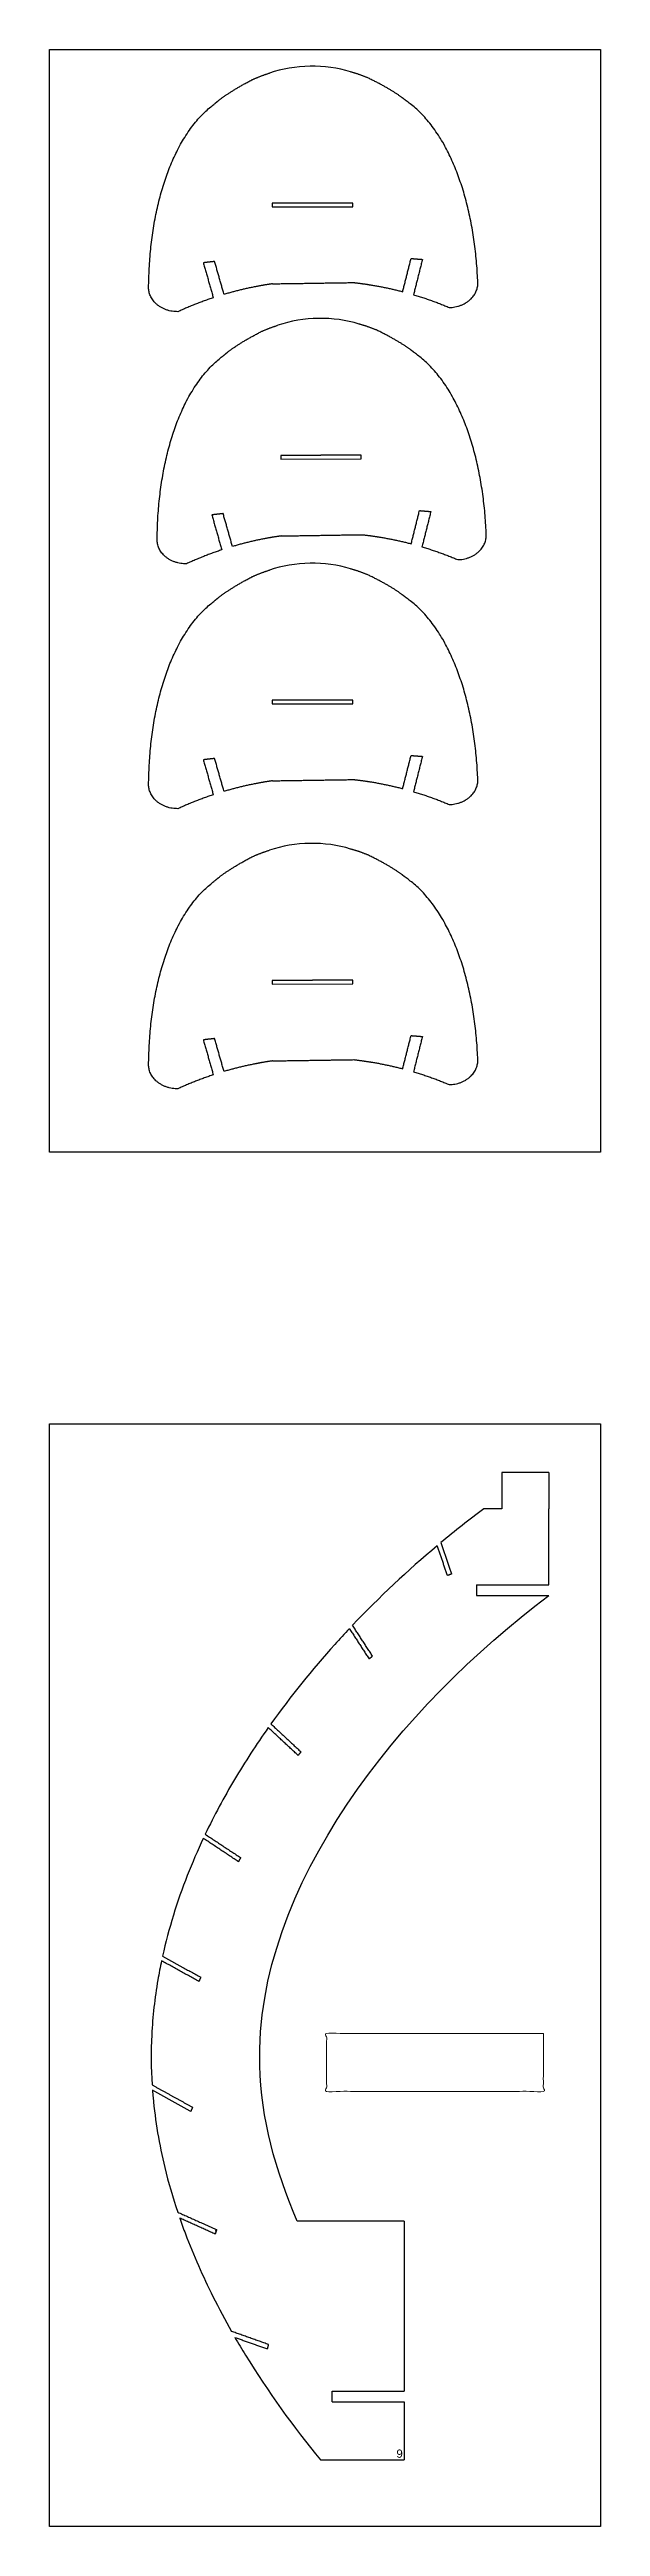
# Model space of a CAD drawing. Header units: metres. Extents: x 1979.8 to 2018, y 1971.1 to 1990.7.
# Drawn here: x 1997.34 to 1998.86, y 1983.53 to 1990.38 of the extents above; entities that cross this region are included whole.
import ezdxf

# ---------------------------------------------------------------- set-up
doc = ezdxf.new("R2010")
doc.units = ezdxf.units.M
for name, color, linetype in [('ΦΥΛΛΑ ΓΙΑ CNC', 1, 'Continuous'), ('ΦΥΛΛΑ ΚΟΝΤΡΑ ΠΛΑΚΕ', 131, 'Continuous'), ('ΧΑΡΑΞΗ', 5, 'Continuous')]:
    doc.layers.add(name, color=color, linetype=linetype)
doc.styles.get("Standard").update_dxf_attribs({"font": 'arial.ttf'})

msp = doc.modelspace()

# ---------------------------------------------------------------- texts
at = {"layer": 'ΧΑΡΑΞΗ'}
msp.add_text('9', height=0.0228, dxfattribs=at).set_placement((1998.297, 1983.7216))

# ---------------------------------------------------------------- linework, layer by layer
at = {"layer": 'ΦΥΛΛΑ ΓΙΑ CNC'}
for p in [(1998.3187, 1983.8761), (1998.0869, 1983.7156)]:
    msp.add_line(p, (1998.3187, 1983.7156), dxfattribs=at)
for points in [[(1998.0647, 1989.9571), (1997.9532, 1989.9571), (1997.9533, 1989.9469), (1998.1762, 1989.9476), (1998.1761, 1989.9575), (1998.0647, 1989.9575)], [(1998.0881, 1989.2598), (1997.9767, 1989.2598), (1997.9767, 1989.2496), (1998.1996, 1989.2503), (1998.1996, 1989.2601), (1998.0881, 1989.2601)], [(1998.0647, 1988.5826), (1997.9532, 1988.5826), (1997.9533, 1988.5724), (1998.1762, 1988.573), (1998.1761, 1988.5829), (1998.0647, 1988.5829)], [(1998.0647, 1987.8078), (1997.9532, 1987.8078), (1997.9533, 1987.7976), (1998.1762, 1987.7983), (1998.1761, 1987.8082), (1998.0647, 1987.8082)]]:
    msp.add_lwpolyline(points, dxfattribs=at)
at = {"layer": 'ΦΥΛΛΑ ΓΙΑ CNC', "lineweight": -3}
for points, knots in [([(1998.1702, 1990.3204), (1998.1348, 1990.3314), (1998.0964, 1990.3366), (1998.0194, 1990.3354), (1997.9809, 1990.3291), (1997.9454, 1990.317)], [0, 0, 0, 0, 0.500337, 0.500337, 1.000843, 1.000843, 1.000843, 1.000843]), ([(1998.1936, 1989.6231), (1998.1583, 1989.6341), (1998.1198, 1989.6393), (1998.0428, 1989.6381), (1998.0043, 1989.6317), (1997.9688, 1989.6196)], [0, 0, 0, 0, 0.500337, 0.500337, 1.000843, 1.000843, 1.000843, 1.000843]), ([(1998.1702, 1988.9458), (1998.1348, 1988.9568), (1998.0964, 1988.962), (1998.0194, 1988.9609), (1997.9809, 1988.9545), (1997.9454, 1988.9424)], [0, 0, 0, 0, 0.500337, 0.500337, 1.000843, 1.000843, 1.000843, 1.000843]), ([(1998.1702, 1988.1711), (1998.1348, 1988.1821), (1998.0964, 1988.1873), (1998.0194, 1988.1861), (1997.9809, 1988.1798), (1997.9454, 1988.1677)], [0, 0, 0, 0, 0.500337, 0.500337, 1.000843, 1.000843, 1.000843, 1.000843]), ([(1998.0228, 1984.3761), (1997.9618, 1984.5154), (1997.7875, 1985.1617), (1998.311, 1985.8016), (1998.7187, 1986.1061)], [4.03208, 4.03208, 4.03208, 4.03208, 4.475671, 6.002105, 6.002105, 6.002105, 6.002105]), ([(1998.1669, 1986.0149), (1998.1533, 1986.0005), (1998.0762, 1985.9167), (1998.0044, 1985.828), (1997.9497, 1985.7513)], [6.9210654, 6.9210654, 6.9210654, 6.9210654, 6.9803819, 7.2628694, 7.2628694, 7.2628694, 7.2628694]), ([(1997.9424, 1985.7411), (1997.9094, 1985.6944), (1997.8469, 1985.5985), (1997.7926, 1985.4978), (1997.7679, 1985.4462)], [7.275397, 7.275397, 7.275397, 7.275397, 7.4471007, 7.6184341, 7.6184341, 7.6184341, 7.6184341]), ([(1997.7625, 1985.4348), (1997.7467, 1985.4011), (1997.701, 1985.2954), (1997.6666, 1985.185), (1997.6497, 1985.109)], [7.6310653, 7.6310653, 7.6310653, 7.6310653, 7.7428822, 7.9766143, 7.9766143, 7.9766143, 7.9766143]), ([(1997.6469, 1985.0962), (1997.6432, 1985.0787), (1997.6302, 1985.0109), (1997.6172, 1984.8963), (1997.6179, 1984.799), (1997.6208, 1984.7529)], [7.9897174, 7.9897174, 7.9897174, 7.9897174, 8.0434606, 8.196589, 8.3350466, 8.3350466, 8.3350466, 8.3350466]), ([(1997.6218, 1984.738), (1997.6223, 1984.7314), (1997.6283, 1984.6595), (1997.6478, 1984.5457), (1997.6781, 1984.4415), (1997.6917, 1984.4009)], [8.3499859, 8.3499859, 8.3499859, 8.3499859, 8.3699722, 8.5665126, 8.6951803, 8.6951803, 8.6951803, 8.6951803]), ([(1997.6973, 1984.3846), (1997.7024, 1984.3698), (1997.7292, 1984.2959), (1997.7759, 1984.1907), (1997.8227, 1984.1029), (1997.8407, 1984.0712)], [8.712432, 8.712432, 8.712432, 8.712432, 8.7591508, 8.9482661, 9.0574782, 9.0574782, 9.0574782, 9.0574782]), ([(1997.8503, 1984.0543), (1997.8598, 1984.038), (1997.9303, 1983.9195), (1998.0114, 1983.8075), (1998.0869, 1983.7156)], [9.0769079, 9.0769079, 9.0769079, 9.0769079, 9.1337025, 9.4905261, 9.4905261, 9.4905261, 9.4905261])]:
    msp.add_open_spline(points, degree=3, knots=knots, dxfattribs=at)
for points, weights, knots in [([(1997.6112, 1989.7233), (1997.6149, 1990.0868), (1997.7836, 1990.224), (1997.7946, 1990.2329), (1997.8056, 1990.2419), (1997.8344, 1990.2653), (1997.8967, 1990.2984)], [1, 0.888324260259, 1, 1, 1, 0.970376548073, 0.948940508878], [3.3219173, 3.3219173, 3.3219173, 3.7990306, 3.7990306, 3.8560209, 3.8560209, 3.9482049, 3.9482049, 3.9482049]), ([(1998.5225, 1989.7373), (1998.5077, 1990.1005), (1998.3349, 1990.2324), (1998.3236, 1990.241), (1998.3123, 1990.2496), (1998.2829, 1990.2721), (1998.2195, 1990.3033)], [1, 0.888324260259, 1, 1, 1, 0.970376548073, 0.948940508878], [3.3219173, 3.3219173, 3.3219173, 3.7990306, 3.7990306, 3.8560209, 3.8560209, 3.9482049, 3.9482049, 3.9482049]), ([(1997.9544, 1989.7344), (1997.9299, 1989.7309), (1997.9056, 1989.7261), (1997.8623, 1989.7176), (1997.8199, 1989.7051)], [1, 0.999659318534, 1, 0.997248724701, 0.99666160826], [2.7549118, 2.7549118, 2.7549118, 2.8346643, 2.8346643, 2.9768778, 2.9768778, 2.9768778]), ([(1998.1791, 1989.7378), (1998.2037, 1989.735), (1998.2281, 1989.731), (1998.2717, 1989.7238), (1998.3144, 1989.7126)], [1, 0.999659318534, 1, 0.997248724701, 0.99666160826], [2.7549118, 2.7549118, 2.7549118, 2.8346643, 2.8346643, 2.9768778, 2.9768778, 2.9768778]), ([(1997.6347, 1989.026), (1997.6383, 1989.3895), (1997.807, 1989.5266), (1997.818, 1989.5356), (1997.8291, 1989.5446), (1997.8578, 1989.5679), (1997.9202, 1989.601)], [1, 0.888324260259, 1, 1, 1, 0.970376548073, 0.948940508878], [3.3219173, 3.3219173, 3.3219173, 3.7990306, 3.7990306, 3.8560209, 3.8560209, 3.9482049, 3.9482049, 3.9482049]), ([(1998.5459, 1989.0399), (1998.5312, 1989.4031), (1998.3584, 1989.5351), (1998.3471, 1989.5437), (1998.3358, 1989.5523), (1998.3063, 1989.5748), (1998.243, 1989.606)], [1, 0.888324260259, 1, 1, 1, 0.970376548073, 0.948940508878], [3.3219173, 3.3219173, 3.3219173, 3.7990306, 3.7990306, 3.8560209, 3.8560209, 3.9482049, 3.9482049, 3.9482049]), ([(1997.9779, 1989.037), (1997.9534, 1989.0335), (1997.9291, 1989.0288), (1997.8857, 1989.0203), (1997.8434, 1989.0078)], [1, 0.999659318534, 1, 0.997248724701, 0.99666160826], [2.7549118, 2.7549118, 2.7549118, 2.8346643, 2.8346643, 2.9768778, 2.9768778, 2.9768778]), ([(1998.2025, 1989.0405), (1998.2271, 1989.0377), (1998.2516, 1989.0337), (1998.2952, 1989.0265), (1998.3379, 1989.0153)], [1, 0.999659318534, 1, 0.997248724701, 0.99666160826], [2.7549118, 2.7549118, 2.7549118, 2.8346643, 2.8346643, 2.9768778, 2.9768778, 2.9768778]), ([(1997.6112, 1988.3488), (1997.6149, 1988.7123), (1997.7836, 1988.8494), (1997.7946, 1988.8584), (1997.8056, 1988.8673), (1997.8344, 1988.8907), (1997.8967, 1988.9238)], [1, 0.888324260259, 1, 1, 1, 0.970376548073, 0.948940508878], [3.3219173, 3.3219173, 3.3219173, 3.7990306, 3.7990306, 3.8560209, 3.8560209, 3.9482049, 3.9482049, 3.9482049]), ([(1998.5225, 1988.3627), (1998.5077, 1988.7259), (1998.3349, 1988.8578), (1998.3236, 1988.8664), (1998.3123, 1988.8751), (1998.2829, 1988.8976), (1998.2195, 1988.9287)], [1, 0.888324260259, 1, 1, 1, 0.970376548073, 0.948940508878], [3.3219173, 3.3219173, 3.3219173, 3.7990306, 3.7990306, 3.8560209, 3.8560209, 3.9482049, 3.9482049, 3.9482049]), ([(1997.9544, 1988.3598), (1997.9299, 1988.3563), (1997.9056, 1988.3515), (1997.8623, 1988.343), (1997.8199, 1988.3305)], [1, 0.999659318534, 1, 0.997248724701, 0.99666160826], [2.7549118, 2.7549118, 2.7549118, 2.8346643, 2.8346643, 2.9768778, 2.9768778, 2.9768778]), ([(1998.1791, 1988.3632), (1998.2037, 1988.3605), (1998.2281, 1988.3565), (1998.2717, 1988.3493), (1998.3144, 1988.3381)], [1, 0.999659318534, 1, 0.997248724701, 0.99666160826], [2.7549118, 2.7549118, 2.7549118, 2.8346643, 2.8346643, 2.9768778, 2.9768778, 2.9768778]), ([(1997.6112, 1987.574), (1997.6149, 1987.9375), (1997.7836, 1988.0747), (1997.7946, 1988.0836), (1997.8056, 1988.0926), (1997.8344, 1988.116), (1997.8967, 1988.1491)], [1, 0.888324260259, 1, 1, 1, 0.970376548073, 0.948940508878], [3.3219173, 3.3219173, 3.3219173, 3.7990306, 3.7990306, 3.8560209, 3.8560209, 3.9482049, 3.9482049, 3.9482049]), ([(1998.5225, 1987.588), (1998.5077, 1987.9512), (1998.3349, 1988.0831), (1998.3236, 1988.0917), (1998.3123, 1988.1003), (1998.2829, 1988.1228), (1998.2195, 1988.154)], [1, 0.888324260259, 1, 1, 1, 0.970376548073, 0.948940508878], [3.3219173, 3.3219173, 3.3219173, 3.7990306, 3.7990306, 3.8560209, 3.8560209, 3.9482049, 3.9482049, 3.9482049]), ([(1997.9544, 1987.5851), (1997.9299, 1987.5816), (1997.9056, 1987.5768), (1997.8623, 1987.5683), (1997.8199, 1987.5558)], [1, 0.999659318534, 1, 0.997248724701, 0.99666160826], [2.7549118, 2.7549118, 2.7549118, 2.8346643, 2.8346643, 2.9768778, 2.9768778, 2.9768778]), ([(1998.1791, 1987.5885), (1998.2037, 1987.5857), (1998.2281, 1987.5817), (1998.2717, 1987.5745), (1998.3144, 1987.5633)], [1, 0.999659318534, 1, 0.997248724701, 0.99666160826], [2.7549118, 2.7549118, 2.7549118, 2.8346643, 2.8346643, 2.9768778, 2.9768778, 2.9768778])]:
    msp.add_rational_spline(points, weights, degree=2, knots=knots, dxfattribs=at)
for points, weights in [([(1997.8967, 1990.2984), (1997.9205, 1990.3092), (1997.9454, 1990.317)], [0.931709150307, 0.919797461204, 0.911534052656]), ([(1998.2195, 1990.3033), (1998.1955, 1990.3134), (1998.1703, 1990.3204)], [0.931709150307, 0.919797461204, 0.911534052656]), ([(1997.6924, 1989.6573), (1997.6123, 1989.6561), (1997.6112, 1989.7233)], [1, 0.707106781187, 1]), ([(1997.9544, 1989.7344), (1998.0675, 1989.7361), (1998.1791, 1989.7378)], [0.999923417659, 0.942555254016, 1]), ([(1998.4433, 1989.6688), (1998.5235, 1989.67), (1998.5225, 1989.7373)], [1, 0.707106781187, 1]), ([(1997.7902, 1989.6958), (1997.7403, 1989.6793), (1997.6924, 1989.6573)], [0.99651626955, 0.996723144745, 1]), ([(1998.3444, 1989.7043), (1998.3948, 1989.6893), (1998.4433, 1989.6688)], [0.99651626955, 0.996723144745, 1]), ([(1997.9202, 1989.601), (1997.9439, 1989.6118), (1997.9688, 1989.6196)], [0.931709150307, 0.919797461204, 0.911534052656]), ([(1998.243, 1989.606), (1998.2189, 1989.616), (1998.1938, 1989.6231)], [0.931709150307, 0.919797461204, 0.911534052656]), ([(1997.9779, 1989.037), (1998.0909, 1989.0388), (1998.2025, 1989.0405)], [0.999923417659, 0.942555254016, 1]), ([(1998.4667, 1988.9714), (1998.5469, 1988.9726), (1998.5459, 1989.0399)], [1, 0.707106781187, 1]), ([(1997.7159, 1988.96), (1997.6357, 1988.9587), (1997.6347, 1989.026)], [1, 0.707106781187, 1]), ([(1997.8137, 1988.9985), (1997.7637, 1988.9819), (1997.7159, 1988.96)], [0.99651626955, 0.996723144745, 1]), ([(1998.3678, 1989.0069), (1998.4183, 1988.9919), (1998.4667, 1988.9714)], [0.99651626955, 0.996723144745, 1]), ([(1997.8967, 1988.9238), (1997.9205, 1988.9346), (1997.9454, 1988.9424)], [0.931709150307, 0.919797461204, 0.911534052656]), ([(1998.2195, 1988.9287), (1998.1955, 1988.9388), (1998.1703, 1988.9458)], [0.931709150307, 0.919797461204, 0.911534052656]), ([(1997.6924, 1988.2827), (1997.6123, 1988.2815), (1997.6112, 1988.3488)], [1, 0.707106781187, 1]), ([(1997.9544, 1988.3598), (1998.0675, 1988.3615), (1998.1791, 1988.3632)], [0.999923417659, 0.942555254016, 1]), ([(1998.4433, 1988.2942), (1998.5235, 1988.2954), (1998.5225, 1988.3627)], [1, 0.707106781187, 1]), ([(1997.7902, 1988.3212), (1997.7403, 1988.3047), (1997.6924, 1988.2827)], [0.99651626955, 0.996723144745, 1]), ([(1998.3444, 1988.3297), (1998.3948, 1988.3147), (1998.4433, 1988.2942)], [0.99651626955, 0.996723144745, 1]), ([(1997.8967, 1988.1491), (1997.9205, 1988.1599), (1997.9454, 1988.1677)], [0.931709150307, 0.919797461204, 0.911534052656]), ([(1998.2195, 1988.154), (1998.1955, 1988.1641), (1998.1703, 1988.1711)], [0.931709150307, 0.919797461204, 0.911534052656]), ([(1997.6924, 1987.508), (1997.6123, 1987.5068), (1997.6112, 1987.574)], [1, 0.707106781187, 1]), ([(1997.7902, 1987.5465), (1997.7403, 1987.53), (1997.6924, 1987.508)], [0.99651626955, 0.996723144745, 1]), ([(1997.9544, 1987.5851), (1998.0675, 1987.5868), (1998.1791, 1987.5885)], [0.999923417659, 0.942555254016, 1]), ([(1998.3444, 1987.555), (1998.3948, 1987.54), (1998.4433, 1987.5195)], [0.99651626955, 0.996723144745, 1]), ([(1998.4433, 1987.5195), (1998.5235, 1987.5207), (1998.5225, 1987.588)], [1, 0.707106781187, 1])]:
    msp.add_rational_spline(points, weights, degree=2, dxfattribs=at)
for points, degree in [([(1997.794, 1989.7961), (1997.7783, 1989.7944), (1997.7627, 1989.7926)], 2), ([(1997.7627, 1989.7926), (1997.7765, 1989.7442), (1997.7902, 1989.6958)], 2), ([(1997.8199, 1989.7051), (1997.8069, 1989.7506), (1997.794, 1989.7961)], 2), ([(1998.3144, 1989.7126), (1998.326, 1989.7585), (1998.3376, 1989.8044)], 2), ([(1998.3376, 1989.8044), (1998.3533, 1989.8031), (1998.369, 1989.8019)], 2), ([(1998.369, 1989.8019), (1998.3567, 1989.7531), (1998.3444, 1989.7043)], 2), ([(1997.9543, 1989.7344), (1997.9543, 1989.7344), (1997.9543, 1989.7345), (1997.9543, 1989.7346)], 3), ([(1998.3379, 1989.0153), (1998.3495, 1989.0612), (1998.361, 1989.1071)], 2), ([(1998.361, 1989.1071), (1998.3767, 1989.1058), (1998.3924, 1989.1045)], 2), ([(1998.3924, 1989.1045), (1998.3801, 1989.0557), (1998.3678, 1989.0069)], 2), ([(1997.8174, 1989.0988), (1997.8018, 1989.097), (1997.7861, 1989.0953)], 2), ([(1997.7861, 1989.0953), (1997.7999, 1989.0469), (1997.8137, 1988.9985)], 2), ([(1997.8434, 1989.0078), (1997.8304, 1989.0533), (1997.8174, 1989.0988)], 2), ([(1997.9777, 1989.037), (1997.9777, 1989.0371), (1997.9777, 1989.0372), (1997.9777, 1989.0372)], 3), ([(1997.794, 1988.4215), (1997.7783, 1988.4198), (1997.7627, 1988.418)], 2), ([(1997.7627, 1988.418), (1997.7765, 1988.3696), (1997.7902, 1988.3212)], 2), ([(1997.8199, 1988.3305), (1997.8069, 1988.376), (1997.794, 1988.4215)], 2), ([(1998.3144, 1988.3381), (1998.326, 1988.384), (1998.3376, 1988.4298)], 2), ([(1998.3376, 1988.4298), (1998.3533, 1988.4286), (1998.369, 1988.4273)], 2), ([(1998.369, 1988.4273), (1998.3567, 1988.3785), (1998.3444, 1988.3297)], 2), ([(1997.9543, 1988.3598), (1997.9543, 1988.3599), (1997.9543, 1988.3599), (1997.9543, 1988.36)], 3), ([(1997.794, 1987.6468), (1997.7783, 1987.6451), (1997.7627, 1987.6433)], 2), ([(1997.7627, 1987.6433), (1997.7765, 1987.5949), (1997.7902, 1987.5465)], 2), ([(1997.8199, 1987.5558), (1997.8069, 1987.6013), (1997.794, 1987.6468)], 2), ([(1998.3144, 1987.5633), (1998.326, 1987.6092), (1998.3376, 1987.6551)], 2), ([(1998.3376, 1987.6551), (1998.3533, 1987.6538), (1998.369, 1987.6526)], 2), ([(1998.369, 1987.6526), (1998.3567, 1987.6038), (1998.3444, 1987.555)], 2), ([(1997.9543, 1987.5851), (1997.9543, 1987.5851), (1997.9543, 1987.5852), (1997.9543, 1987.5853)], 3), ([(1998.5891, 1986.4464), (1998.5891, 1986.3964), (1998.5891, 1986.3464)], 2), ([(1998.7187, 1986.4464), (1998.6539, 1986.4464), (1998.5891, 1986.4464)], 2), ([(1998.7187, 1986.4464), (1998.7187, 1986.3964), (1998.7187, 1986.3464)], 2), ([(1998.5391, 1986.3464), (1998.4987, 1986.3162), (1998.459, 1986.285), (1998.4202, 1986.2528)], 3), ([(1998.5891, 1986.3464), (1998.5641, 1986.3464), (1998.5391, 1986.3464)], 2), ([(1998.7187, 1986.1361), (1998.7187, 1986.2413), (1998.7187, 1986.3464)], 2), ([(1998.4101, 1986.2443), (1998.3278, 1986.1754), (1998.2494, 1986.102), (1998.1756, 1986.0242)], 3), ([(1998.4385, 1986.1614), (1998.4243, 1986.2029), (1998.4101, 1986.2443)], 2), ([(1998.4202, 1986.2528), (1998.435, 1986.2095), (1998.4499, 1986.1661)], 2), ([(1998.4499, 1986.1661), (1998.4442, 1986.1638), (1998.4385, 1986.1614)], 2), ([(1998.5188, 1986.1361), (1998.6187, 1986.1361), (1998.7187, 1986.1361)], 2), ([(1998.5188, 1986.1361), (1998.5188, 1986.1211), (1998.5188, 1986.1061)], 2), ([(1998.5188, 1986.1061), (1998.6187, 1986.1061), (1998.7187, 1986.1061)], 2), ([(1998.231, 1985.9388), (1998.2033, 1985.9815), (1998.1756, 1986.0242)], 2), ([(1998.1669, 1986.0149), (1998.194, 1985.9731), (1998.2212, 1985.9313)], 2), ([(1998.2212, 1985.9313), (1998.2261, 1985.9351), (1998.231, 1985.9388)], 2), ([(1997.9497, 1985.7513), (1997.9912, 1985.7128), (1998.0326, 1985.6742)], 2), ([(1998.025, 1985.6643), (1997.9837, 1985.7027), (1997.9424, 1985.7411)], 2), ([(1998.0326, 1985.6742), (1998.0288, 1985.6693), (1998.025, 1985.6643)], 2), ([(1997.8598, 1985.3703), (1997.8112, 1985.4026), (1997.7625, 1985.4348)], 2), ([(1997.7679, 1985.4462), (1997.8168, 1985.4138), (1997.8657, 1985.3814)], 2), ([(1997.8657, 1985.3814), (1997.8627, 1985.3758), (1997.8598, 1985.3703)], 2), ([(1997.7505, 1985.039), (1997.6987, 1985.0676), (1997.6469, 1985.0962)], 2), ([(1997.6497, 1985.109), (1997.7026, 1985.0798), (1997.7554, 1985.0506)], 2), ([(1997.7554, 1985.0506), (1997.7529, 1985.0448), (1997.7505, 1985.039)], 2), ([(1997.6208, 1984.7529), (1997.6768, 1984.722), (1997.7327, 1984.6912)], 2), ([(1997.7278, 1984.6796), (1997.6748, 1984.7088), (1997.6218, 1984.738)], 2), ([(1997.7327, 1984.6912), (1997.7303, 1984.6854), (1997.7278, 1984.6796)], 2), ([(1997.7333, 1984.6909), (1997.7334, 1984.6911), (1997.7335, 1984.6913)], 2), ([(1997.6917, 1984.4009), (1997.7456, 1984.3767), (1997.7996, 1984.3524)], 2), ([(1997.7955, 1984.3404), (1997.7464, 1984.3625), (1997.6973, 1984.3846)], 2), ([(1998.3187, 1984.3761), (1998.1707, 1984.3761), (1998.0228, 1984.3761)], 2), ([(1998.3187, 1984.3761), (1998.3187, 1984.2194), (1998.3187, 1984.0628), (1998.3187, 1983.9061)], 3), ([(1997.7996, 1984.3524), (1997.7975, 1984.3464), (1997.7955, 1984.3404)], 2), ([(1997.7969, 1984.3479), (1997.7978, 1984.3504), (1997.7986, 1984.3529)], 2), ([(1997.9434, 1984.0348), (1997.892, 1984.053), (1997.8407, 1984.0712)], 2), ([(1997.8503, 1984.0543), (1997.8953, 1984.0384), (1997.9403, 1984.0225)], 2), ([(1997.9403, 1984.0225), (1997.9418, 1984.0287), (1997.9434, 1984.0348)], 2), ([(1998.1188, 1983.8761), (1998.1188, 1983.8911), (1998.1188, 1983.9061)], 2), ([(1998.1188, 1983.9061), (1998.2187, 1983.9061), (1998.3187, 1983.9061)], 2), ([(1998.1188, 1983.8761), (1998.2187, 1983.8761), (1998.3187, 1983.8761)], 2)]:
    msp.add_open_spline(points, degree=degree, dxfattribs=at)
at = {"layer": 'ΦΥΛΛΑ ΓΙΑ CNC', "lineweight": 5}
msp.add_open_spline([(1998.7037, 1984.8954), (1998.4037, 1984.8954), (1998.1037, 1984.8954), (1998.1037, 1984.8152), (1998.1037, 1984.7349), (1998.4037, 1984.7349), (1998.7037, 1984.7349), (1998.7037, 1984.8152), (1998.7037, 1984.8954)], degree=2, knots=[0, 0, 0, 0.6, 0.6, 0.760467, 0.760467, 1.360467, 1.360467, 1.520933, 1.520933, 1.520933], dxfattribs=at)
at = {"layer": 'ΦΥΛΛΑ ΚΟΝΤΡΑ ΠΛΑΚΕ'}
for points in [[(1997.3369, 1990.3823), (1998.8619, 1990.3823), (1998.8619, 1987.3323), (1997.3369, 1987.3323)], [(1997.3369, 1986.5816), (1998.8619, 1986.5816), (1998.8619, 1983.5316), (1997.3369, 1983.5316)]]:
    msp.add_lwpolyline(points, close=True, dxfattribs=at)

msp.set_redraw_order([(e.dxf.handle, doc.entitydb.next_handle()) for e in msp.query("TEXT MTEXT ATTDEF DIMENSION ARC_DIMENSION")])  # texts and dimensions are drawn at this point

doc.saveas('drawing.dxf')
